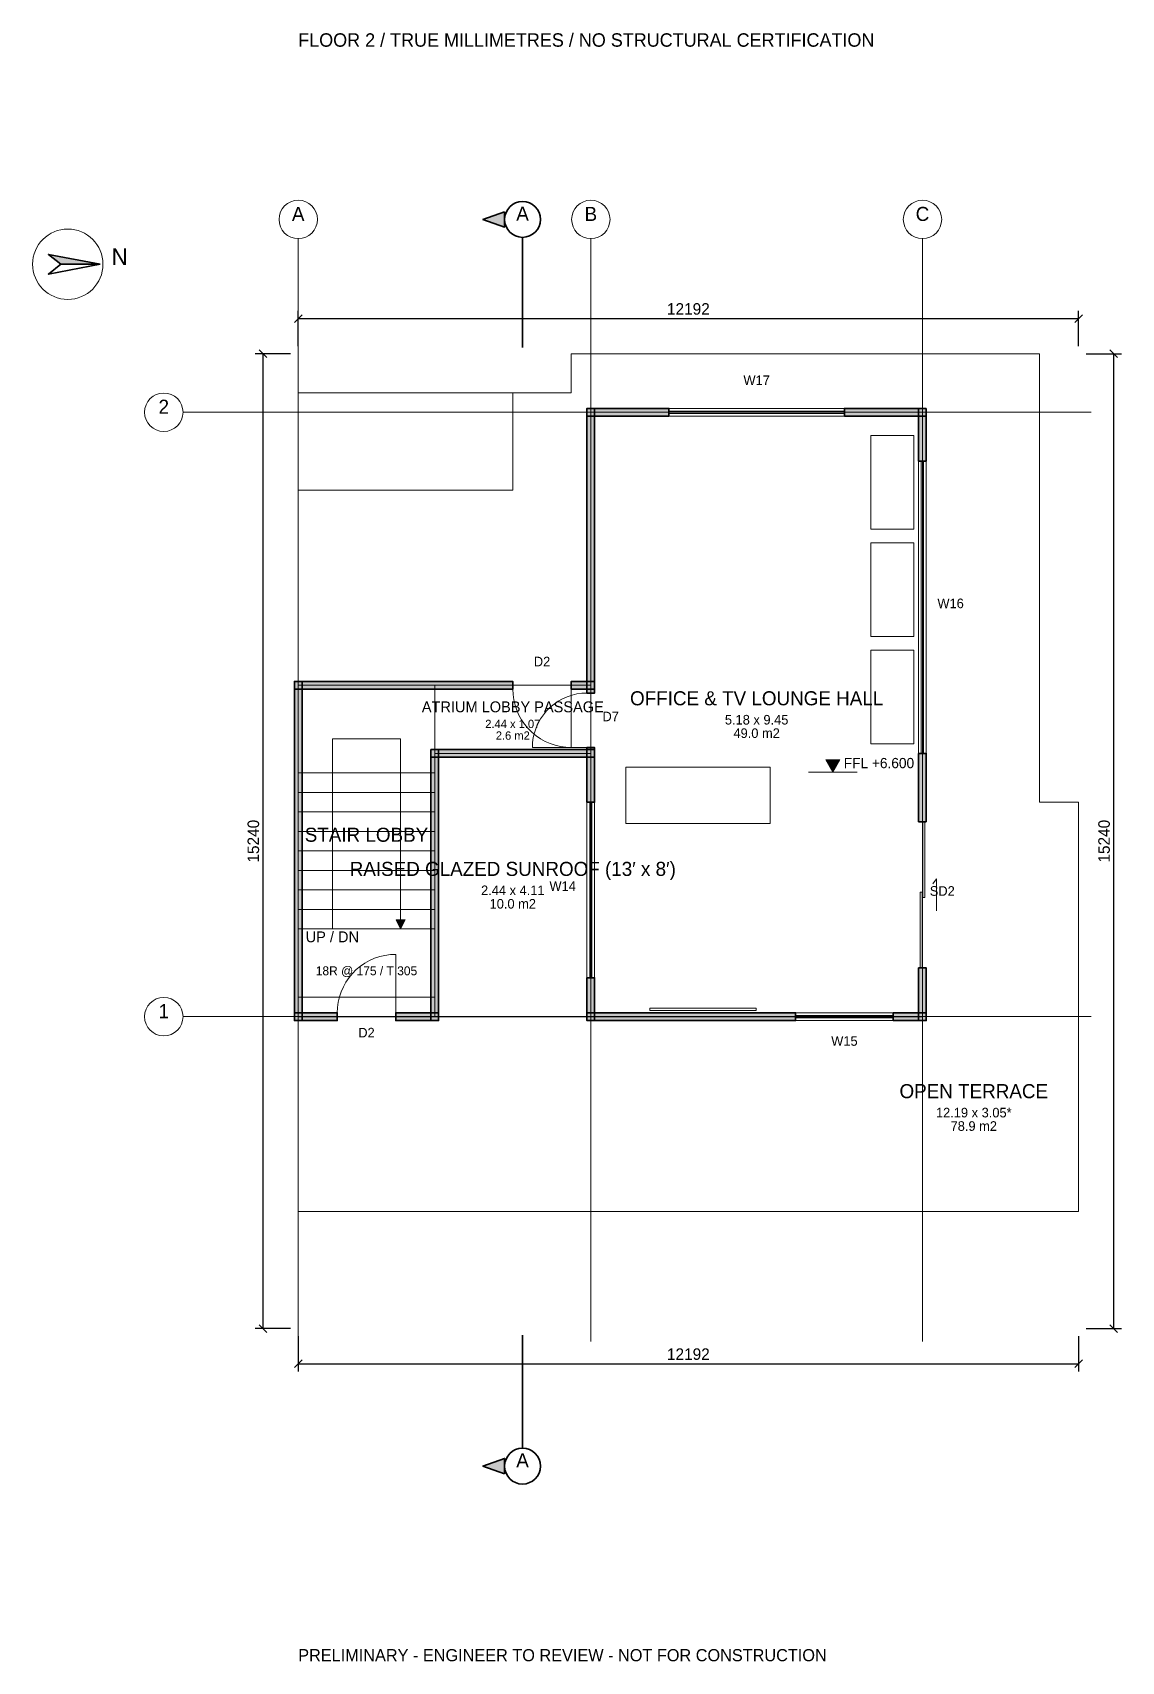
# Model space of a CAD drawing. Header units: millimetres. Extents: x -4150 to 61246, y -5203 to 20261.
# Drawn here: x 44234 to 61246, y -5203 to 20261 of the extents above; entities that cross this region are included whole.
import ezdxf
from ezdxf.enums import TextEntityAlignment as Align

# ---------------------------------------------------------------- set-up
doc = ezdxf.new("R2010")
doc.units = ezdxf.units.MM
for name, color, linetype, lineweight in [('A-ANNO', 7, 'Continuous', 18), ('A-DIMS', 7, 'Continuous', 13), ('A-DOOR', 3, 'Continuous', 18), ('A-FLOR', 8, 'Continuous', 13), ('A-FURN', 8, 'Continuous', 13), ('A-GRID', 8, 'Continuous', 13), ('A-LEVL', 7, 'Continuous', 13), ('A-SECT', 1, 'Continuous', 35), ('A-STAIR', 7, 'Continuous', 18), ('A-TAGS', 1, 'Continuous', 13), ('A-WALL', 7, 'Continuous', 35), ('A-WIND', 4, 'Continuous', 18)]:
    doc.layers.add(name, color=color, linetype=linetype, lineweight=lineweight)
doc.dimstyles.new('FF-ARCH', dxfattribs={"dimtxt": 180, "dimasz": 90, "dimexe": 120, "dimexo": 120, "dimgap": 60, "dimtad": 1, "dimdec": 0, "dimtsz": 60, "dimcen": 2.5, "dimazin": 3, "dimtfac": 1, "dimtmove": 0, "dimatfit": 3})

msp = doc.modelspace()

# ---------------------------------------------------------------- texts
at = {"layer": 'A-ANNO'}
for s, height, p in [('FLOOR 2 / TRUE MILLIMETRES / NO STRUCTURAL CERTIFICATION', 210, (48384, 20040)), ('PRELIMINARY - ENGINEER TO REVIEW - NOT FOR CONSTRUCTION', 190, (48384, -5200))]:
    msp.add_text(s, height=height, dxfattribs=at).set_placement(p)
for s, height, p in [('N', 260, (45594, 16550)), ('OFFICE & TV LOUNGE HALL', 220, (55546.8, 9678.2)), ('ATRIUM LOBBY PASSAGE', 170, (51736.8, 9584.5)), ('2.44 x 1.07', 130, (51736.8, 9349.5)), ('5.18 x 9.45', 150, (55546.8, 9398.7)), ('2.6 m2', 130, (51736.8, 9167.5)), ('49.0 m2', 150, (55546.8, 9188.7)), ('STAIR LOBBY', 220, (49450.8, 7544.6)), ('RAISED GLAZED SUNROOF (13′ x 8′)', 220, (51736.8, 7011.2)), ('2.44 x 4.11', 150, (51736.8, 6731.7)), ('10.0 m2', 150, (51736.8, 6521.7)), ('OPEN TERRACE', 220, (58939.5, 3536.4)), ('12.19 x 3.05*', 150, (58939.5, 3256.9)), ('78.9 m2', 150, (58939.5, 3046.9))]:
    msp.add_text(s, height=height, dxfattribs=at).set_placement(p, align=Align.BOTTOM_CENTER)
at = {"layer": 'A-GRID'}
for s, p in [('A', (48384, 17250)), ('B', (52956, 17250)), ('C', (58138, 17250)), ('2', (46284, 14236)), ('1', (46284, 4787))]:
    msp.add_text(s, height=220, dxfattribs=at).set_placement(p, align=Align.BOTTOM_CENTER)
at = {"layer": 'A-LEVL'}
msp.add_text('FFL +6.600', height=160, dxfattribs=at).set_placement((56907.6, 8761.2))
at = {"layer": 'A-SECT'}
for p in [(51889, 17255), (51889, -2235)]:
    msp.add_text('A', height=220, dxfattribs=at).set_placement(p, align=Align.BOTTOM_CENTER)
at = {"layer": 'A-STAIR'}
for s, height, p in [('UP / DN', 170, (48917.4, 5988.4)), ('18R @ 175 / T 305', 140, (49450.8, 5481.6))]:
    msp.add_text(s, height=height, dxfattribs=at).set_placement(p, align=Align.BOTTOM_CENTER)
at = {"layer": 'A-TAGS'}
for s, p in [('W17', (55546.8, 14705.6)), ('W16', (58577.6, 11217.6)), ('D2', (52194, 10308.4)), ('D7', (53266, 9449.8)), ('W14', (52516, 6798)), ('SD2', (58447.6, 6721.8)), ('D2', (49450.8, 4506.8)), ('W15', (56918.4, 4376.8))]:
    msp.add_text(s, height=150, dxfattribs=at).set_placement(p, align=Align.BOTTOM_CENTER)

# ---------------------------------------------------------------- dimensions: what is measured, and where the dimension line sits
at = {"layer": 'A-DIMS'}
for base, p1, p2 in [((48384, 15790), (48384, 15240), (60576, 15240)), ((48384, -550), (48384, 0), (60576, 0))]:
    msp.add_linear_dim(base=base, p1=p1, p2=p2, dimstyle='FF-ARCH', dxfattribs=at).render()
for base, p1, p2 in [((47834, 0), (48384, 0), (48384, 15240)), ((61126, 0), (60576, 0), (60576, 15240))]:
    msp.add_linear_dim(base=base, p1=p1, p2=p2, angle=90, dimstyle='FF-ARCH', dxfattribs=at).render()

# ---------------------------------------------------------------- hatches: boundary and pattern name
at = {"layer": 'A-LEVL'}
msp.add_hatch(color=7, dxfattribs=at).paths.add_polyline_path([(56627.6, 8891.2), (56847.6, 8891.2), (56737.6, 8701.2)])
at = {"layer": 'A-SECT'}
for points in [[(51609, 17460), (51269, 17340), (51609, 17220)], [(51609, -2270), (51269, -2150), (51609, -2030)]]:
    msp.add_hatch(color=7, dxfattribs=at).paths.add_polyline_path(points)
at = {"layer": 'A-STAIR'}
msp.add_hatch(color=7, dxfattribs=at).paths.add_polyline_path([(49914.2, 6388.4), (50054.2, 6388.4), (49984.2, 6248.4)])
at = {"layer": 'A-WALL'}
for points in [[(45290, 16640), (44481.5, 16794), (44674, 16640)], [(52956, 14265.6), (52896, 14265.6), (52896, 14385.6), (54175.2, 14385.6), (54175.2, 14265.6), (52956, 14265.6)], [(53016, 14385.6), (53016, 9936.5), (52896, 9936.5), (52896, 14325.6), (52896, 14385.6), (53016, 14385.6)], [(58197.6, 14385.6), (58197.6, 14265.6), (56918.4, 14265.6), (56918.4, 14385.6), (58137.6, 14385.6), (58197.6, 14385.6)], [(58197.6, 14385.6), (58197.6, 13563.6), (58077.6, 13563.6), (58077.6, 14325.6), (58077.6, 14385.6), (58197.6, 14385.6)], [(48384, 9998.4), (48324, 9998.4), (48324, 10118.4), (51736.8, 10118.4), (51736.8, 9998.4), (48384, 9998.4)], [(48324, 10058.4), (48324, 10118.4), (48444, 10118.4), (48444, 4876.8), (48444, 4816.8), (48324, 4816.8), (48324, 10058.4)], [(53016, 10118.4), (53016, 9998.4), (52651.2, 9998.4), (52651.2, 10118.4), (52956, 10118.4), (53016, 10118.4)], [(52956, 9051.6), (53016, 9051.6), (53016, 8931.6), (50517.6, 8931.6), (50457.6, 8931.6), (50457.6, 9051.6), (52956, 9051.6)], [(50457.6, 8991.6), (50457.6, 9051.6), (50577.6, 9051.6), (50577.6, 4876.8), (50577.6, 4816.8), (50457.6, 4816.8), (50457.6, 8991.6)], [(52896, 9083), (53016, 9083), (53016, 8229.6), (52896, 8229.6), (52896, 9083)], [(58197.6, 7924.8), (58077.6, 7924.8), (58077.6, 8991.6), (58197.6, 8991.6), (58197.6, 7924.8)], [(58197.6, 4816.8), (58077.6, 4816.8), (58077.6, 5638.8), (58197.6, 5638.8), (58197.6, 4876.8), (58197.6, 4816.8)], [(53016, 4816.8), (52896, 4816.8), (52896, 5486.4), (53016, 5486.4), (53016, 4876.8), (53016, 4816.8)], [(48384, 4816.8), (48324, 4816.8), (48324, 4936.8), (48993.6, 4936.8), (48993.6, 4816.8), (48384, 4816.8)], [(50577.6, 4936.8), (50577.6, 4816.8), (49908, 4816.8), (49908, 4936.8), (50517.6, 4936.8), (50577.6, 4936.8)], [(52956, 4816.8), (52896, 4816.8), (52896, 4936.8), (56156.4, 4936.8), (56156.4, 4816.8), (52956, 4816.8)], [(58197.6, 4936.8), (58197.6, 4816.8), (57680.4, 4816.8), (57680.4, 4936.8), (58137.6, 4936.8), (58197.6, 4936.8)]]:
    msp.add_hatch(color=7, dxfattribs=at).paths.add_polyline_path(points)

# ---------------------------------------------------------------- linework, layer by layer
at = {"layer": 'A-ANNO'}
msp.add_circle((44784, 16640), 550, dxfattribs=at)
at = {"layer": 'A-DOOR'}
for p, q in [((52651.2, 9998.4), (52651.2, 9084)), ((52896, 9083), (52042.6, 9083)), ((58357.6, 7031.8), (58297.6, 6951.8)), ((58357.6, 6531.8), (58357.6, 7031.8)), ((49908, 4936.8), (49908, 5851.2))]:
    msp.add_line(p, q, dxfattribs=at)
for points in [[(51736.8, 9998.4), (51740.7, 9914), (51752.4, 9830.4), (51771.7, 9748.2), (51798.5, 9668.1), (51832.7, 9590.8), (51873.8, 9517), (51921.5, 9447.4), (51975.5, 9382.4), (52035.2, 9322.7), (52100.2, 9268.7), (52169.8, 9221), (52243.6, 9179.9), (52320.9, 9145.7), (52401, 9118.9), (52483.2, 9099.6), (52566.8, 9087.9), (52651.2, 9084)], [(52896, 9936.5), (52817.3, 9932.8), (52739.2, 9921.9), (52662.4, 9903.9), (52587.7, 9878.8), (52515.6, 9847), (52446.7, 9808.6), (52381.7, 9764.1), (52321, 9713.7), (52265.3, 9658), (52214.9, 9597.4), (52170.4, 9532.3), (52132, 9463.5), (52100.2, 9391.3), (52075.1, 9316.6), (52057.1, 9239.9), (52046.2, 9161.8), (52042.6, 9083)], [(48993.6, 4936.8), (48997.5, 5021.2), (49009.2, 5104.8), (49028.5, 5187), (49055.3, 5267.1), (49089.5, 5344.4), (49130.6, 5418.2), (49178.3, 5487.8), (49232.3, 5552.8), (49292, 5612.5), (49357, 5666.5), (49426.6, 5714.2), (49500.4, 5755.3), (49577.7, 5789.5), (49657.8, 5816.3), (49740, 5835.6), (49823.6, 5847.3), (49908, 5851.2)]]:
    msp.add_lwpolyline(points, dxfattribs=at)
for points in [[(58175.6, 6741.8), (58175.6, 7924.8), (58143.6, 7924.8), (58143.6, 6741.8)], [(58131.6, 5638.8), (58131.6, 6821.8), (58099.6, 6821.8), (58099.6, 5638.8)]]:
    msp.add_lwpolyline(points, close=True, dxfattribs=at)
at = {"layer": 'A-FLOR'}
for points in [[(48384, 4876.8), (58137.6, 4876.8), (58137.6, 8229.6), (58137.6, 14325.6), (52956, 14325.6), (52956, 10058.4), (52651.2, 10058.4), (51736.8, 10058.4), (48384, 10058.4), (48384, 13106.4), (51736.8, 13106.4), (51736.8, 14630.4), (52651.2, 14630.4), (52651.2, 15240), (58137.6, 15240), (59966.4, 15240), (59966.4, 8229.6), (60576, 8229.6), (60576, 1828.8), (58137.6, 1828.8), (48384, 1828.8)], [(48384, 1828.8), (48384, 5181.6), (50517.6, 5181.6), (50517.6, 4876.8), (52956, 4876.8), (52956, 8991.6), (50517.6, 8991.6), (50517.6, 10058.4), (48384, 10058.4), (48384, 14630.4), (52651.2, 14630.4), (52651.2, 15240), (59966.4, 15240), (59966.4, 8229.6), (60576, 8229.6), (60576, 1828.8), (48384, 1828.8)], [(58137.6, 4876.8), (58137.6, 14325.6), (52956, 14325.6), (52956, 4876.8)], [(50517.6, 4876.8), (50517.6, 10058.4), (48384, 10058.4), (48384, 4876.8)], [(52956, 8991.6), (52956, 10058.4), (50517.6, 10058.4), (50517.6, 8991.6)], [(52956, 4876.8), (52956, 8991.6), (50517.6, 8991.6), (50517.6, 4876.8)]]:
    msp.add_lwpolyline(points, close=True, dxfattribs=at)
for points in [[(59966.4, 15240), (52651.2, 15240)], [(59966.4, 15240), (59966.4, 8229.6)], [(52956, 8991.6), (50517.6, 8991.6)], [(50517.6, 8991.6), (50517.6, 4876.8)], [(52956, 8991.6), (52956, 4876.8)], [(60576, 8229.6), (60576, 1828.8)], [(52956, 4876.8), (50517.6, 4876.8)], [(60576, 1828.8), (48384, 1828.8)]]:
    msp.add_lwpolyline(points, dxfattribs=at)
at = {"layer": 'A-FURN'}
for points in [[(58000.4, 12496.8), (58000.4, 13959.8), (57329.9, 13959.8), (57329.9, 12496.8)], [(58000.4, 10820.4), (58000.4, 12283.4), (57329.9, 12283.4), (57329.9, 10820.4)], [(58000.4, 9144), (58000.4, 10607), (57329.9, 10607), (57329.9, 9144)], [(55760.2, 7894.3), (55760.2, 8778.2), (53504.6, 8778.2), (53504.6, 7894.3)], [(55538.6, 4970.8), (55538.6, 5010.8), (53878.6, 5010.8), (53878.6, 4970.8)]]:
    msp.add_lwpolyline(points, close=True, dxfattribs=at)
at = {"layer": 'A-GRID'}
for p, q in [((48384, -200), (48384, 17040)), ((52956, -200), (52956, 17040)), ((58138, -200), (58138, 17040)), ((46584, 14326), (60776, 14326)), ((46584, 4877), (60776, 4877))]:
    msp.add_line(p, q, dxfattribs=at)
for centre in [(48384, 17340), (52956, 17340), (58138, 17340), (46284, 14326), (46284, 4877)]:
    msp.add_circle(centre, 300, dxfattribs=at)
at = {"layer": 'A-LEVL'}
msp.add_line((56357.6, 8701.2), (57117.6, 8701.2), dxfattribs=at)
msp.add_lwpolyline([(56627.6, 8891.2), (56847.6, 8891.2), (56737.6, 8701.2)], close=True, dxfattribs=at)
at = {"layer": 'A-SECT'}
for p, q in [((51889, 16760), (51889, 17060)), ((51889, 15340), (51889, 16760)), ((51889, -100), (51889, -1570)), ((51889, -1570), (51889, -1870))]:
    msp.add_line(p, q, dxfattribs=at)
for points in [[(51609, 17460), (51269, 17340), (51609, 17220)], [(51609, -2270), (51269, -2150), (51609, -2030)]]:
    msp.add_lwpolyline(points, close=True, dxfattribs=at)
for centre in [(51889, 17340), (51889, -2150)]:
    msp.add_circle(centre, 280, dxfattribs=at)
at = {"layer": 'A-STAIR'}
for p, q in [((48384, 8686.8), (49450.8, 8686.8)), ((49450.8, 8686.8), (50517.6, 8686.8)), ((48384, 8382), (49450.8, 8382)), ((49450.8, 8382), (50517.6, 8382)), ((48384, 8077.2), (49450.8, 8077.2)), ((49450.8, 8077.2), (50517.6, 8077.2)), ((48384, 7772.4), (49450.8, 7772.4)), ((49450.8, 7772.4), (50517.6, 7772.4)), ((48384, 7467.6), (49450.8, 7467.6)), ((49450.8, 7467.6), (50517.6, 7467.6)), ((48384, 7162.8), (49450.8, 7162.8)), ((49450.8, 7162.8), (50517.6, 7162.8)), ((48384, 6858), (49450.8, 6858)), ((49450.8, 6858), (50517.6, 6858)), ((48384, 6553.2), (49450.8, 6553.2)), ((49450.8, 6553.2), (50517.6, 6553.2)), ((48384, 6248.4), (49450.8, 6248.4)), ((49450.8, 6248.4), (50517.6, 6248.4))]:
    msp.add_line(p, q, dxfattribs=at)
msp.add_lwpolyline([(48917.4, 6248.4), (48917.4, 9220.2), (49984.2, 9220.2), (49984.2, 6248.4)], dxfattribs=at)
msp.add_lwpolyline([(49914.2, 6388.4), (50054.2, 6388.4), (49984.2, 6248.4)], close=True, dxfattribs=at)
at = {"layer": 'A-WALL'}
for points in [[(45290, 16640), (44481.5, 16794), (44674, 16640)], [(45290, 16640), (44481.5, 16486), (44674, 16640)], [(52956, 14265.6), (52896, 14265.6), (52896, 14385.6), (54175.2, 14385.6), (54175.2, 14265.6), (52956, 14265.6)], [(53016, 14385.6), (53016, 9936.5), (52896, 9936.5), (52896, 14325.6), (52896, 14385.6), (53016, 14385.6)], [(58197.6, 14385.6), (58197.6, 14265.6), (56918.4, 14265.6), (56918.4, 14385.6), (58137.6, 14385.6), (58197.6, 14385.6)], [(58197.6, 14385.6), (58197.6, 13563.6), (58077.6, 13563.6), (58077.6, 14325.6), (58077.6, 14385.6), (58197.6, 14385.6)], [(48384, 9998.4), (48324, 9998.4), (48324, 10118.4), (51736.8, 10118.4), (51736.8, 9998.4), (48384, 9998.4)], [(48324, 10058.4), (48324, 10118.4), (48444, 10118.4), (48444, 4876.8), (48444, 4816.8), (48324, 4816.8), (48324, 10058.4)], [(53016, 10118.4), (53016, 9998.4), (52651.2, 9998.4), (52651.2, 10118.4), (52956, 10118.4), (53016, 10118.4)], [(52956, 9051.6), (53016, 9051.6), (53016, 8931.6), (50517.6, 8931.6), (50457.6, 8931.6), (50457.6, 9051.6), (52956, 9051.6)], [(50457.6, 8991.6), (50457.6, 9051.6), (50577.6, 9051.6), (50577.6, 4876.8), (50577.6, 4816.8), (50457.6, 4816.8), (50457.6, 8991.6)], [(52896, 9083), (53016, 9083), (53016, 8229.6), (52896, 8229.6), (52896, 9083)], [(58197.6, 7924.8), (58077.6, 7924.8), (58077.6, 8991.6), (58197.6, 8991.6), (58197.6, 7924.8)], [(58197.6, 4816.8), (58077.6, 4816.8), (58077.6, 5638.8), (58197.6, 5638.8), (58197.6, 4876.8), (58197.6, 4816.8)], [(53016, 4816.8), (52896, 4816.8), (52896, 5486.4), (53016, 5486.4), (53016, 4876.8), (53016, 4816.8)], [(48384, 4816.8), (48324, 4816.8), (48324, 4936.8), (48993.6, 4936.8), (48993.6, 4816.8), (48384, 4816.8)], [(50577.6, 4936.8), (50577.6, 4816.8), (49908, 4816.8), (49908, 4936.8), (50517.6, 4936.8), (50577.6, 4936.8)], [(52956, 4816.8), (52896, 4816.8), (52896, 4936.8), (56156.4, 4936.8), (56156.4, 4816.8), (52956, 4816.8)], [(58197.6, 4936.8), (58197.6, 4816.8), (57680.4, 4816.8), (57680.4, 4936.8), (58137.6, 4936.8), (58197.6, 4936.8)]]:
    msp.add_lwpolyline(points, close=True, dxfattribs=at)
at = {"layer": 'A-WIND'}
for p, q in [((54175.2, 14385.6), (56918.4, 14385.6)), ((54175.2, 14385.6), (54175.2, 14265.6)), ((54175.2, 14343.6), (56918.4, 14343.6)), ((54175.2, 14307.6), (56918.4, 14307.6)), ((54175.2, 14265.6), (56918.4, 14265.6)), ((56918.4, 14385.6), (56918.4, 14265.6)), ((58077.6, 8991.6), (58077.6, 13563.6)), ((58197.6, 13563.6), (58077.6, 13563.6)), ((58119.6, 8991.6), (58119.6, 13563.6)), ((58155.6, 8991.6), (58155.6, 13563.6)), ((58197.6, 8991.6), (58197.6, 13563.6)), ((58197.6, 8991.6), (58077.6, 8991.6)), ((52896, 5486.4), (52896, 8229.6)), ((52896, 8229.6), (53016, 8229.6)), ((52938, 5486.4), (52938, 8229.6)), ((52974, 5486.4), (52974, 8229.6)), ((53016, 5486.4), (53016, 8229.6)), ((52896, 5486.4), (53016, 5486.4)), ((56156.4, 4936.8), (57680.4, 4936.8)), ((56156.4, 4816.8), (56156.4, 4936.8)), ((56156.4, 4894.8), (57680.4, 4894.8)), ((56156.4, 4858.8), (57680.4, 4858.8)), ((57680.4, 4816.8), (57680.4, 4936.8)), ((56156.4, 4816.8), (57680.4, 4816.8))]:
    msp.add_line(p, q, dxfattribs=at)

msp.set_redraw_order([(e.dxf.handle, doc.entitydb.next_handle()) for e in msp.query("TEXT MTEXT ATTDEF DIMENSION ARC_DIMENSION")])  # texts and dimensions are drawn at this point

doc.saveas('drawing.dxf')
